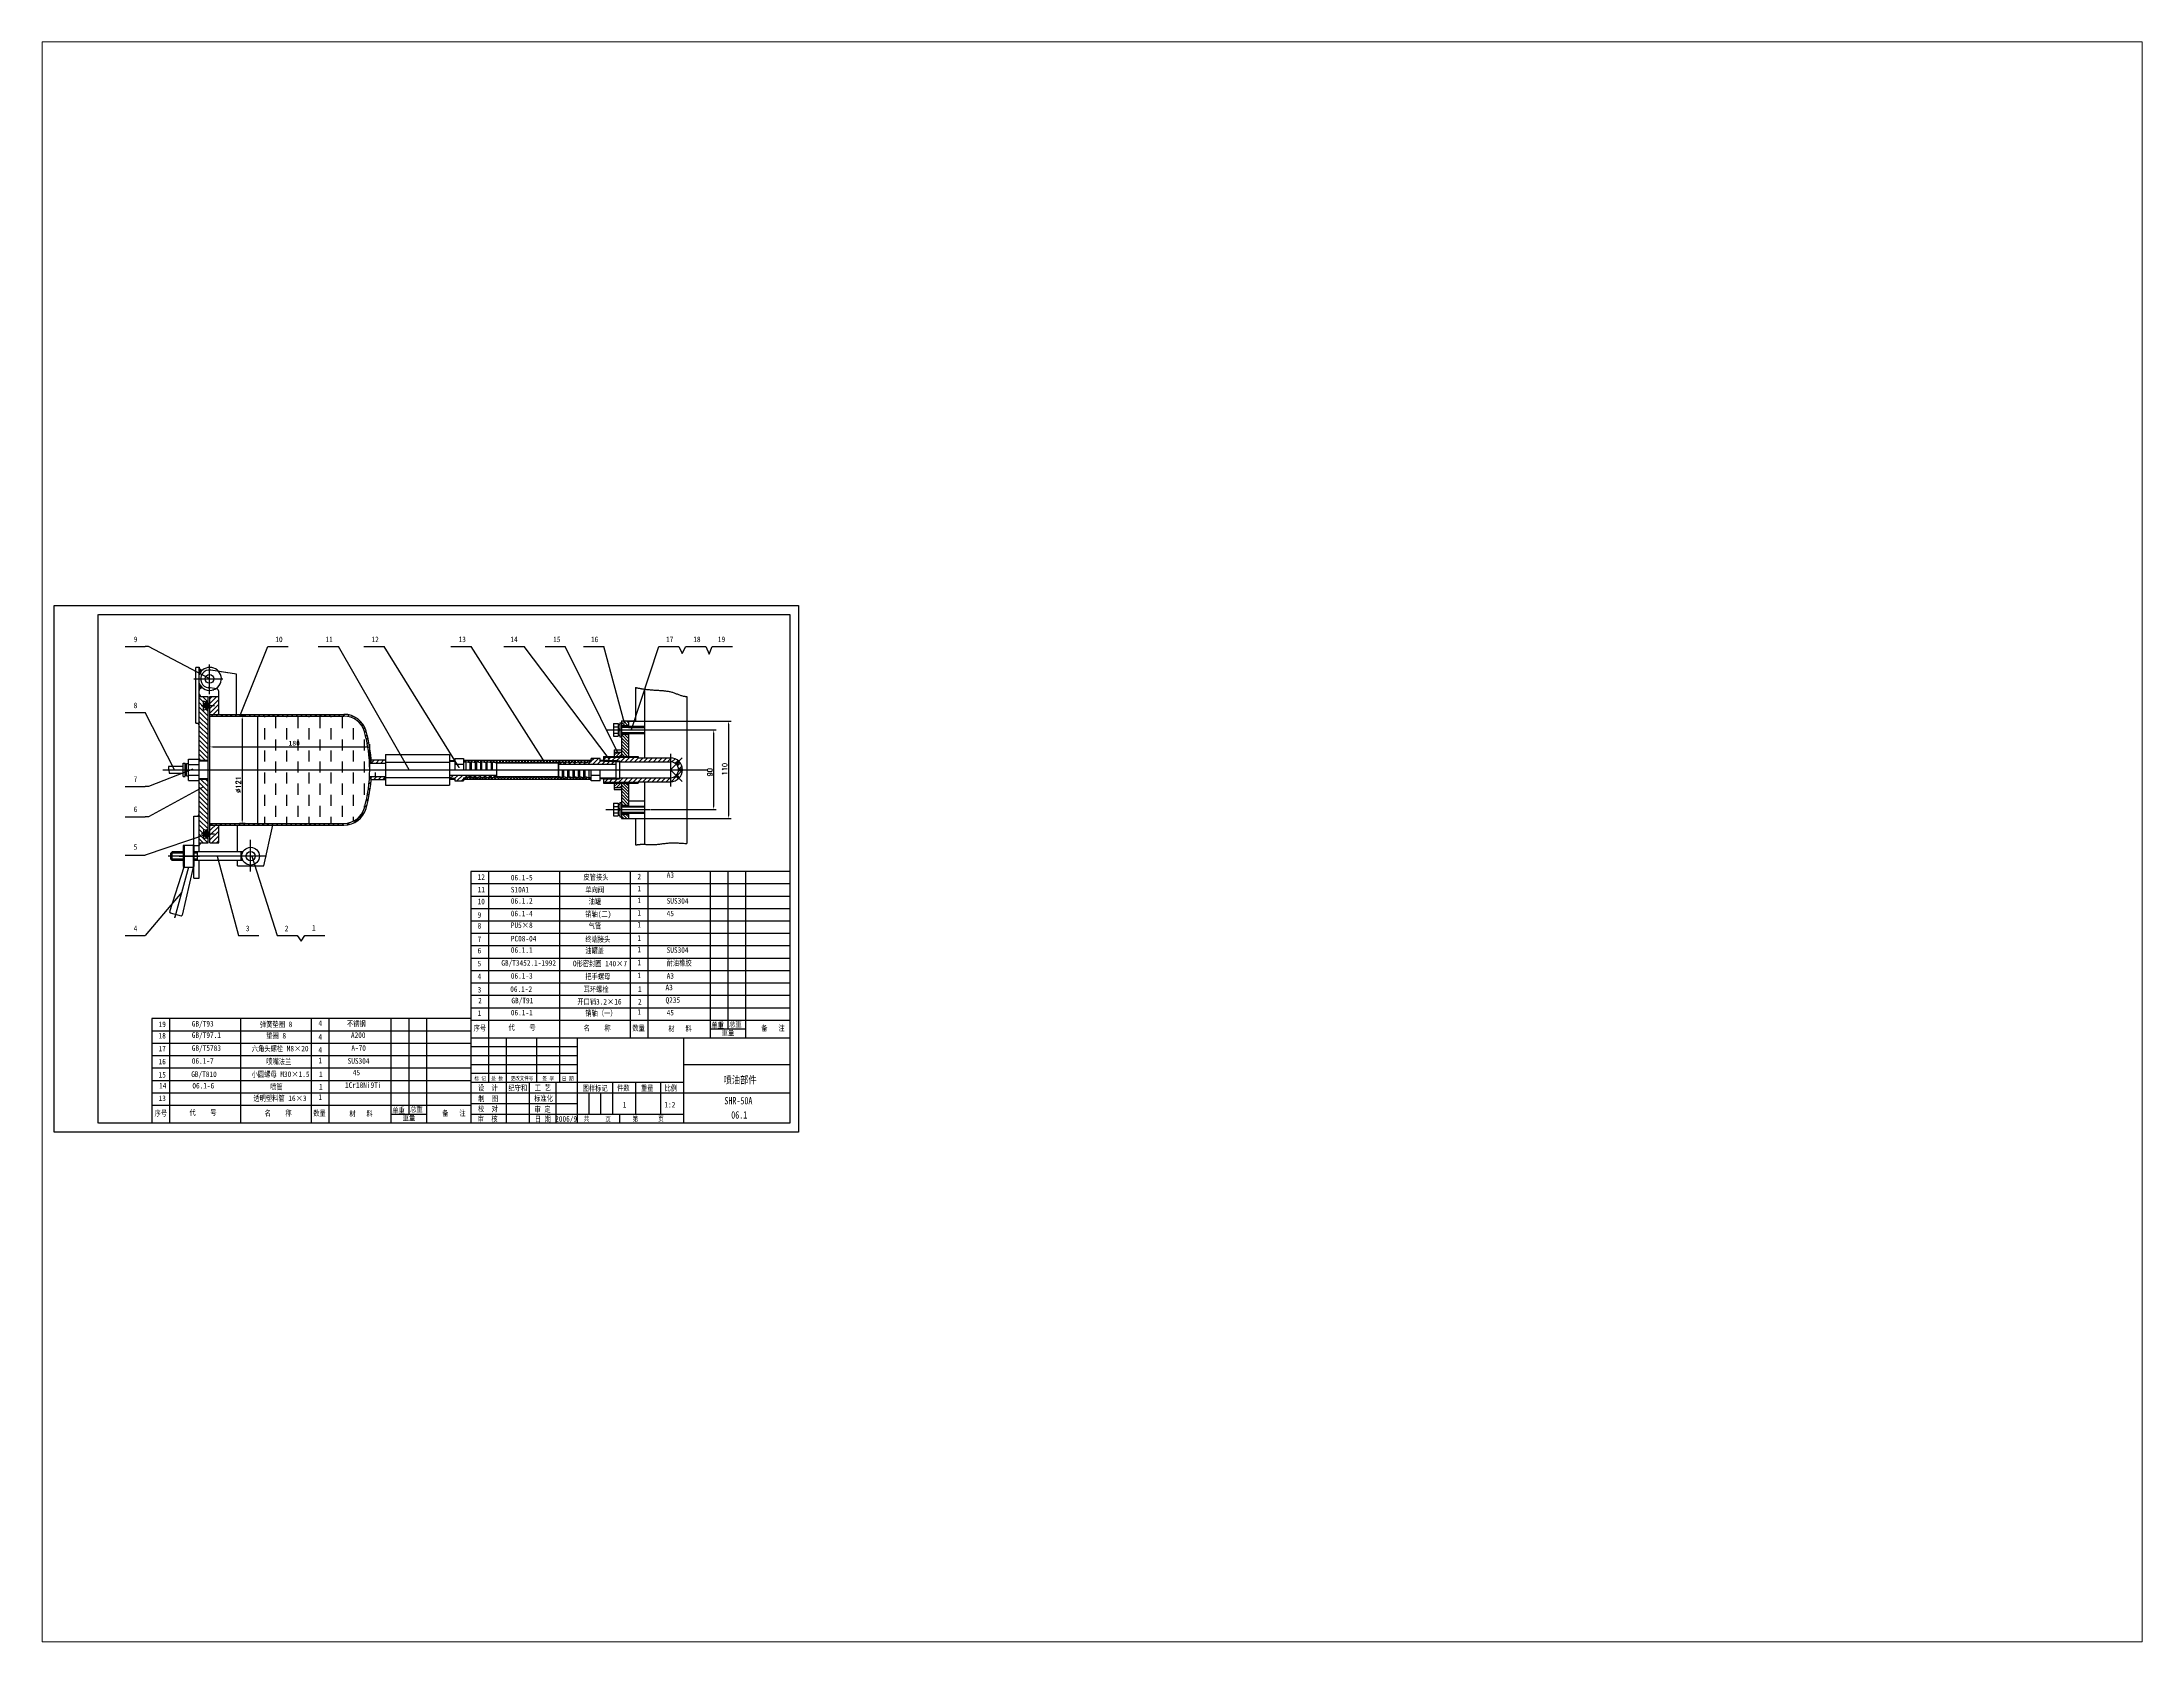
# Paper-space layout 'Layout1' of a CAD drawing. Extents: x 1.05 to 9.45, y 0.8 to 7.2.
# The model-space entities are those that its viewports show. They can reach past a viewport. Long polylines and large blocks are cut down to what shows.
import ezdxf

# ---------------------------------------------------------------- set-up
doc = ezdxf.new("R2010")
doc.units = 0
doc.header["$LTSCALE"] = 10.5
doc.header["$MEASUREMENT"] = 0
doc.linetypes.add('CENTER', pattern=[2, 1.25, -0.25, 0.25, -0.25])
doc.linetypes.add('DIVIDE', pattern=[1.25, 0.5, -0.25, 0, -0.25, 0, -0.25])
doc.layers.get('0').update_dxf_attribs({"color": 2, "linetype": 'CONTINUOUS'})
doc.layers.get('DEFPOINTS').update_dxf_attribs({"linetype": 'CONTINUOUS'})
for name, color, linetype in [('LINE_THIN', 2, 'CONTINUOUS'), ('PART', 3, 'CONTINUOUS'), ('SMPEN_THICK', 7, 'CONTINUOUS')]:
    doc.layers.add(name, color=color, linetype=linetype)
doc.styles.add('HZDX', font='', dxfattribs={"width": 0.8, "height": 0.5})
doc.styles.get("Standard").update_dxf_attribs({"font": 'txt.shx', "height": 5.5})
doc.styles.get('HZDX').set_extended_font_data('SimSun')
doc.dimstyles.new('HZDX', dxfattribs={"dimscale": 0, "dimtxt": 5, "dimasz": 3.5, "dimexe": 5.25, "dimexo": 0, "dimgap": 1.5, "dimtad": 1, "dimdec": 4, "dimdsep": 46, "dimtxsty": 'HZDX', "dimcen": 0.09, "dimclrd": 2, "dimclre": 2, "dimclrt": 2, "dimadec": 0, "dimazin": 0, "dimtol": 1, "dimtp": 0.2, "dimtfac": 0.66667, "dimtdec": 4, "dimtmove": 0, "dimatfit": 1, "dimfxl": 1, "dimtvp": 5, "dimtolj": 1, "dimarcsym": 0})
pattern_1 = [(45, (23.447, 14.4206), (-2.65165, 2.65165), [])]

# ---------------------------------------------------------------- blocks, each defined once
blk = doc.blocks.new('*D2')
at = {"layer": 'DEFPOINTS', "color": 0, "transparency": 16777216}
for p in [(163.9, 578.1), (160.4, 457.1), (163.9, 457.1)]:
    blk.add_point(p, dxfattribs=at)
at = {"layer": 'SMPEN_THICK', "color": 2, "lineweight": -2, "transparency": 16777216}
for p, q in [((163.9, 578.1), (157.4, 578.1)), ((160.4, 574.6), (160.4, 460.6)), ((163.9, 457.1), (157.4, 457.1))]:
    blk.add_line(p, q, dxfattribs=at)
at = {"layer": 'SMPEN_THICK', "color": 2, "transparency": 16777216}
for points in [[(159.8, 574.6), (161, 574.6), (160.4, 578.1)], [(159.8, 460.6), (161, 460.6), (160.4, 457.1)]]:
    blk.add_solid(points, dxfattribs=at)
at = {"layer": 'SMPEN_THICK', "color": 2, "transparency": 16777216, "insert": (156.1, 501), "char_height": 5.5, "attachment_point": 5, "rotation": 90}
blk.add_mtext('\\A1;%%c121', dxfattribs=at)
blk = doc.blocks.new('_DotSmall')
at = {"color": 0, "linetype": 'ByBlock', "const_width": 0.5}
blk.add_lwpolyline([(-0.0625, 0, 1), (0.0625, 0, 1)], format="xyb", close=True, dxfattribs=at)
blk = doc.blocks.new('*D3')
at = {"layer": 'DEFPOINTS', "color": 0, "transparency": 16777216}
for p in [(304.3, 543.4), (123.9, 517.6), (304.3, 517.6)]:
    blk.add_point(p, dxfattribs=at)
at = {"layer": 'SMPEN_THICK', "color": 2, "lineweight": -2, "transparency": 16777216}
for p, q in [((123.9, 517.6), (123.9, 546.4)), ((304.3, 517.6), (304.3, 546.4)), ((127.4, 543.4), (300.8, 543.4))]:
    blk.add_line(p, q, dxfattribs=at)
at = {"layer": 'SMPEN_THICK', "color": 2, "transparency": 16777216}
for points in [[(127.4, 544), (127.4, 542.8), (123.9, 543.4)], [(300.8, 544), (300.8, 542.8), (304.3, 543.4)]]:
    blk.add_solid(points, dxfattribs=at)
at = {"layer": 'SMPEN_THICK', "color": 2, "transparency": 16777216, "insert": (219.1, 547.6), "char_height": 5.5, "attachment_point": 5}
blk.add_mtext('\\A1;{\\f宋体|b0|i0|c134|p54;180}', dxfattribs=at)
blk = doc.blocks.new('*D4')
at = {"layer": 'DEFPOINTS', "color": 0, "transparency": 16777216}
for p in [(596.2, 572.6), (596.2, 462.6), (709.2, 462.6)]:
    blk.add_point(p, dxfattribs=at)
at = {"layer": 'SMPEN_THICK', "color": 2, "lineweight": -2, "transparency": 16777216}
for p, q in [((596.2, 572.6), (712.2, 572.6)), ((709.2, 569.1), (709.2, 466.1)), ((596.2, 462.6), (712.2, 462.6))]:
    blk.add_line(p, q, dxfattribs=at)
at = {"layer": 'SMPEN_THICK', "color": 2, "transparency": 16777216}
for points in [[(708.6, 569.1), (709.8, 569.1), (709.2, 572.6)], [(708.6, 466.1), (709.8, 466.1), (709.2, 462.6)]]:
    blk.add_solid(points, dxfattribs=at)
at = {"layer": 'SMPEN_THICK', "color": 2, "transparency": 16777216, "insert": (704.9, 518.3), "char_height": 5.5, "attachment_point": 5, "rotation": 90}
blk.add_mtext('\\A1;110', dxfattribs=at)
blk = doc.blocks.new('*D5')
at = {"layer": 'DEFPOINTS', "color": 0, "transparency": 16777216}
for p in [(621.1, 562.6), (621.1, 472.6), (692.3, 472.6)]:
    blk.add_point(p, dxfattribs=at)
at = {"layer": 'SMPEN_THICK', "color": 2, "lineweight": -2, "transparency": 16777216}
for p, q in [((621.1, 562.6), (695.3, 562.6)), ((692.3, 559.1), (692.3, 476.1)), ((621.1, 472.6), (695.3, 472.6))]:
    blk.add_line(p, q, dxfattribs=at)
at = {"layer": 'SMPEN_THICK', "color": 2, "transparency": 16777216}
for points in [[(691.8, 559.1), (692.9, 559.1), (692.3, 562.6)], [(691.8, 476.1), (692.9, 476.1), (692.3, 472.6)]]:
    blk.add_solid(points, dxfattribs=at)
at = {"layer": 'SMPEN_THICK', "color": 2, "transparency": 16777216, "insert": (688.1, 514.8), "char_height": 5.5, "attachment_point": 5, "rotation": 90}
blk.add_mtext('\\A1;90', dxfattribs=at)

msp = doc.modelspace()

# ---------------------------------------------------------------- hatches: boundary and pattern name
at = {"layer": 'SMPEN_THICK'}
h = msp.add_hatch(color=256, dxfattribs=at)
h.paths.add_polyline_path([(111.93068, 615.14588), (111.93068, 606.91712, -0.6022205877), (116.61818, 609.39752, -0.1456670743)])
h.paths.add_polyline_path([(116.61818, 630.89425, -0.5757287887), (111.93996, 633.13885), (111.93068, 633.13885), (111.93068, 625.14588, -0.1456670743)])
h = msp.add_hatch(color=256, dxfattribs=at)
h.paths.add_polyline_path([(111.93068, 570.14588), (108.93068, 570.14588, -0.4142135624), (111.93068, 567.14588)])
h.paths.add_polyline_path([(114.93068, 600.14588, -0.4142135624), (111.93068, 603.14588), (111.93068, 600.14588)])
h = msp.add_hatch(dxfattribs=at)
h.set_pattern_fill('ANSI31', color=256, scale=30, angle=90, style=0)
h.paths.add_polyline_path([(116.93068, 450.53538), (121.59177, 448.44768, -0.0261970579), (121.93068, 448.30816), (121.93068, 506.89588), (111.93068, 506.69588), (111.93068, 435.14588), (121.93068, 435.14588), (121.93068, 441.9836, -0.0261970579), (121.59177, 441.84408), (116.93068, 439.75638)])
h.paths.add_polyline_path([(121.93068, 586.9836, -0.0261970579), (121.59177, 586.84408), (116.93068, 584.75638), (116.93068, 595.53538), (121.59177, 593.44768, -0.0261970579), (121.93068, 593.30816), (121.93068, 600.14588), (111.93068, 600.14588), (111.93068, 528.59588), (121.93068, 528.39588)])
h = msp.add_hatch(dxfattribs=at)
h.set_pattern_fill('ANSI37', color=256, scale=10, angle=90, style=0)
h.paths.add_polyline_path([(120.43068, 593.64588, 0.4142135624), (116.93068, 590.14588), (120.43068, 590.14588)])
h.paths.add_polyline_path([(121.93068, 593.30816), (121.93068, 593.29588), (121.59177, 593.44768, 0.08473865), (120.43068, 593.64588), (120.43068, 590.14588), (123.93068, 590.14588, 0.2896898633)])
h.paths.add_polyline_path([(123.93068, 590.14588), (120.43068, 590.14588), (120.43068, 586.64588, 0.08473865), (121.59177, 586.84408), (121.93068, 586.99588), (121.93068, 586.9836, 0.2896898633)])
h.paths.add_polyline_path([(120.43068, 590.14588), (116.93068, 590.14588, 0.4142135624), (120.43068, 586.64588)])
h = msp.add_hatch(dxfattribs=at)
h.set_pattern_fill('ANSI31', color=256, scale=30, style=0)
h.set_pattern_definition(pattern_1)
h.paths.add_polyline_path([(133.93068, 600.14588), (123.93068, 600.14588), (123.93068, 580.14588), (133.93068, 580.14588)])
h.paths.add_polyline_path([(275.22411, 580.14588), (123.93068, 580.14588), (123.93068, 578.14588), (275.22411, 578.14588, -0.3355348002), (298.31661, 560.68319, -0.0571590953), (304.11288, 525.14588), (306.11511, 525.14588, 0.0573080857), (300.24098, 561.22797, 0.3355348002)])
h.paths.add_polyline_path([(300.24098, 474.06379, 0.0573080857), (306.11511, 510.14588), (304.11288, 510.14588, -0.0571590953), (298.31661, 474.60857, -0.3355348002), (275.22411, 457.14588), (123.93068, 457.14588), (123.93068, 455.14588), (275.22411, 455.14588, 0.3355348002)])
h.paths.add_polyline_path([(133.93068, 455.14588), (123.93068, 455.14588), (123.93068, 435.14588), (133.93068, 435.14588)])
h.paths.add_polyline_path([(322.29099, 510.14588), (306.11511, 510.14588, -0.0054780775), (305.91241, 506.64588), (322.29099, 506.64588)])
h.paths.add_polyline_path([(322.29099, 528.64588), (305.91241, 528.64588, -0.0054780775), (306.11511, 525.14588), (322.29099, 525.14588)])
h = msp.add_hatch(dxfattribs=at)
h.set_pattern_fill('DASH', color=256, scale=100, angle=90, style=0)
h.set_pattern_definition([(90, (23.447, 14.42), (-12.5, 12.5), [12.5, -12.5])])
h.paths.add_polyline_path([(304.29099, 517.64588, 0.069078079), (298.31661, 560.68319, 0.3355348002), (275.22411, 578.14588), (177.81049, 578.14588), (177.81049, 517.64588)])
h.paths.add_polyline_path([(177.81049, 517.64588), (177.81049, 457.14588), (275.22411, 457.14588, 0.3355348002), (298.31661, 474.60857, 0.069078079), (304.29099, 517.64588)])
h.paths.add_polyline_path([(322.29099, 517.64588), (322.29099, 525.14588), (304.11288, 525.14588, -0.0118721074), (304.29099, 517.64588)])
h.paths.add_polyline_path([(304.29099, 517.64588, -0.0118721074), (304.11288, 510.14588), (322.29099, 510.14588), (322.29099, 517.64588)])
h = msp.add_hatch(dxfattribs=at)
h.set_pattern_fill('ANSI31', color=256, scale=20, angle=90, style=0)
h.paths.add_polyline_path([(596.23641, 572.64588), (588.23641, 572.64588), (588.23641, 567.64588), (596.23641, 567.64588)])
h.paths.add_polyline_path([(596.23641, 557.64588), (588.23641, 557.64588), (588.23641, 532.64588), (596.23641, 532.64588)])
h.paths.add_polyline_path([(596.23641, 502.64588), (588.23641, 502.64588), (588.23641, 477.64588), (596.23641, 477.64588)])
h.paths.add_polyline_path([(596.23641, 467.64588), (588.23641, 467.64588), (588.23641, 462.64588), (596.23641, 462.64588)])
h = msp.add_hatch(dxfattribs=at)
h.set_pattern_fill('ANSI37', color=256, scale=20, angle=90, style=0)
h.set_pattern_definition([(135, (23.447, 14.4206), (-1.767767, -1.767767), []), (225, (23.447, 14.4206), (1.767767, -1.767767), [])])
h.paths.add_polyline_path([(410.29099, 528.39588), (410.29099, 526.64588), (412.62589, 526.64588), (417.29099, 525.39588), (418.62589, 526.64588), (423.29099, 525.39588), (424.62589, 526.64588), (429.29099, 525.39588), (430.62589, 526.64588), (435.29099, 525.39588), (436.62589, 526.64588), (441.29099, 525.39588), (442.62592, 526.64588), (447.29099, 525.39588), (517.29099, 525.39588), (521.95609, 526.64588), (523.29099, 525.39588), (527.95609, 526.64588), (529.29099, 525.39588), (533.95609, 526.64588), (535.29099, 525.39588), (539.95609, 526.64588), (541.29099, 525.39588), (545.95609, 526.64588), (547.29099, 525.39588), (551.95609, 526.64588), (554.29099, 526.64588), (554.29099, 528.39588)])
h.paths.add_polyline_path([(447.29099, 509.89588), (442.62589, 508.64588), (441.29099, 509.89588), (436.62589, 508.64588), (435.29099, 509.89588), (430.62589, 508.64588), (429.29099, 509.89588), (424.62589, 508.64588), (423.29099, 509.89588), (418.62589, 508.64588), (417.29099, 509.89588), (412.62589, 508.64588), (410.29099, 508.64588), (410.29099, 506.89588), (554.29099, 506.89588), (554.29099, 508.64588), (551.95609, 508.64588), (547.29099, 509.89588), (545.95609, 508.64588), (541.29099, 509.89588), (539.95609, 508.64588), (535.29099, 509.89588), (533.95609, 508.64588), (529.29099, 509.89588), (527.95609, 508.64588), (523.29099, 509.89588), (521.95605, 508.64588), (517.29099, 509.89588)])
h = msp.add_hatch(dxfattribs=at)
h.set_pattern_fill('ANSI31', color=256, scale=30, style=0)
h.set_pattern_definition([(45, (-6.553, 14.4206), (-2.65165, 2.65165), [])])
h.paths.add_polyline_path([(582.29099, 526.7666), (564.29099, 527.32909), (564.29099, 530.34588), (554.29099, 530.34588), (554.29099, 526.64588), (551.95609, 526.64588), (547.29099, 525.39588), (545.95609, 526.64588), (541.29099, 525.39588), (539.95609, 526.64588), (535.29099, 525.39588), (533.95609, 526.64588), (529.29099, 525.39588), (527.95609, 526.64588), (523.29099, 525.39588), (521.95609, 526.64588), (517.29099, 525.39588), (517.29099, 523.64588), (582.29099, 523.64588)])
h.paths.add_polyline_path([(582.29099, 527.86713), (564.29099, 528.42963), (564.29099, 527.32909), (568.19974, 527.20694), (568.19996, 527.21371), (582.29099, 526.77335)], flags=17)
h = msp.add_hatch(dxfattribs=at)
h.set_pattern_fill('ANSI31', color=256, scale=30, style=0)
h.set_pattern_definition([(45, (-76.428, -36.2423), (-2.65165, 2.65165), [])])
h.paths.add_polyline_path([(568.23641, 531.64588), (568.23641, 528.38014), (586.23641, 527.81762), (586.23641, 526.64588), (643.73641, 526.64588), (643.73641, 531.14588), (607.23641, 531.14588), (607.23641, 531.64588)])
h.paths.add_polyline_path([(568.23641, 532.64588), (568.23641, 531.64588), (607.23641, 531.64588), (607.23641, 532.64588)])
h.paths.add_polyline_path([(649.37939, 524.65707), (652.57371, 527.85138, 0.1803358315), (643.73641, 531.14588), (643.73641, 526.64588, -0.1710634711)])
h.paths.add_polyline_path([(657.19932, 518.64588, 0.1600195), (653.9845, 526.43375), (650.78846, 523.23771, -0.1406866985), (652.68068, 518.64588)])
h.paths.add_polyline_path([(657.19932, 516.64588), (652.68068, 516.64588, -0.1406866985), (650.78846, 512.05406), (653.9845, 508.85802, 0.1600195)])
h.paths.add_polyline_path([(652.57371, 507.44039), (649.37939, 510.6347, -0.1710634711), (643.73641, 508.64588), (643.73641, 504.14588, 0.1803358315)])
h.paths.add_polyline_path([(643.73641, 504.14588), (643.73641, 508.64588), (586.23641, 508.64588), (586.23641, 507.47415), (568.23641, 506.91162), (568.23641, 503.64588), (607.23641, 503.64588), (607.23641, 504.14588)])
h.paths.add_polyline_path([(568.23641, 503.64588), (568.23641, 502.64588), (607.23641, 502.64588), (607.23641, 503.64588)])
h = msp.add_hatch(dxfattribs=at)
h.set_pattern_fill('ANSI31', color=256, scale=20, style=0)
h.set_pattern_definition([(45, (-6.553, 14.4206), (-1.767767, 1.767767), [])])
h.paths.add_polyline_path([(580.23641, 537.64588), (580.23641, 532.64588), (588.23641, 532.64588), (588.23641, 537.64588)])
h.paths.add_polyline_path([(580.23641, 502.64588), (580.23641, 497.64588), (588.23641, 497.64588), (588.23641, 502.64588)])
h = msp.add_hatch(dxfattribs=at)
h.set_pattern_fill('ANSI31', color=256, scale=30, style=0)
h.set_pattern_definition(pattern_1)
h.paths.add_polyline_path([(400.29099, 507.96267), (400.29099, 504.94588), (410.29099, 504.94588), (410.29099, 508.64588), (412.62589, 508.64588), (417.29099, 509.89588), (418.62589, 508.64588), (423.29099, 509.89588), (424.62589, 508.64588), (429.29099, 509.89588), (430.62589, 508.64588), (435.29099, 509.89588), (436.62589, 508.64588), (441.29099, 509.89588), (442.62589, 508.64588), (447.29099, 509.89588), (447.29099, 511.64588), (394.29099, 511.64588), (394.29099, 508.15017)])
h.paths.add_polyline_path([(400.29099, 506.86213), (400.29099, 507.96267), (394.29099, 508.15017), (394.29099, 507.42463), (394.29099, 507.04963)])
h = msp.add_hatch(color=256, dxfattribs=at)
h.paths.add_polyline_path([(114.93068, 435.14588), (111.93068, 435.14588), (111.93068, 432.14588, -0.4142135624)])
h.paths.add_polyline_path([(111.93068, 465.14588), (111.93068, 468.14588, -0.4142135624), (108.93068, 465.14588)])
h = msp.add_hatch(dxfattribs=at)
h.set_pattern_fill('ANSI37', color=256, scale=10, angle=90, style=0)
h.paths.add_polyline_path([(120.43068, 448.64588, 0.4142135624), (116.93068, 445.14588), (120.43068, 445.14588)])
h.paths.add_polyline_path([(121.93068, 448.30816), (121.93068, 448.29588), (121.59177, 448.44768, 0.08473865), (120.43068, 448.64588), (120.43068, 445.14588), (123.93068, 445.14588, 0.2896898633)])
h.paths.add_polyline_path([(123.93068, 445.14588), (120.43068, 445.14588), (120.43068, 441.64588, 0.08473865), (121.59177, 441.84408), (121.93068, 441.99588), (121.93068, 441.9836, 0.2896898633)])
h.paths.add_polyline_path([(120.43068, 445.14588), (116.93068, 445.14588, 0.4142135624), (120.43068, 441.64588)])

# ---------------------------------------------------------------- linework, layer by layer
at = {"layer": 'DEFPOINTS', "color": 0, "linetype": 'ByBlock'}
for p in [(99.93068, 407.58316), (99.93068, 407.58316), (99.93068, 407.58316), (99.93068, 407.58316), (99.93068, 407.58316), (105.93068, 425.08316), (105.93068, 425.08316)]:
    msp.add_point(p, dxfattribs=at)
at = {"layer": 'LINE_THIN', "linetype": 'Continuous'}
for p, q in [((-51.6802, 108.77092), (-51.6802, 702.77092)), ((-51.6802, 702.77092), (788.31979, 702.77092)), ((788.31979, 702.77092), (788.31979, 108.77092)), ((788.31979, 108.77092), (-51.6802, 108.77092))]:
    msp.add_line(p, q, dxfattribs=at)
at = {"layer": 'PART', "linetype": 'Continuous'}
for p, q in [((778.31979, 402.77092), (418.31979, 402.77092)), ((778.31979, 388.77092), (418.31979, 388.77092)), ((438.31979, 402.77092), (438.31979, 214.77092)), ((518.31979, 402.77092), (518.31979, 214.77092)), ((598.31979, 402.77092), (598.31979, 214.77092)), ((618.31979, 402.77092), (618.31979, 214.77092)), ((688.31979, 402.77092), (688.31979, 214.77092)), ((708.31979, 402.77092), (708.31979, 224.77092)), ((728.31979, 402.77092), (728.31979, 214.77092)), ((778.31979, 374.77092), (418.31979, 374.77092)), ((778.31979, 360.77092), (418.31979, 360.77092)), ((778.31979, 346.77092), (418.31979, 346.77092)), ((778.31979, 332.77092), (418.31979, 332.77092)), ((778.31979, 318.77092), (418.31979, 318.77092)), ((778.31979, 304.77092), (418.31979, 304.77092)), ((778.31979, 290.77092), (418.31979, 290.77092)), ((778.31979, 276.77092), (418.31979, 276.77092)), ((778.31979, 262.77092), (418.31979, 262.77092)), ((778.31979, 248.77092), (418.31979, 248.77092)), ((418.31979, 236.77092), (58.31979, 236.77092)), ((418.31979, 222.77092), (58.31979, 222.77092)), ((78.31979, 236.77092), (78.31979, 118.77092)), ((158.31979, 236.77092), (158.31979, 118.77092)), ((238.31979, 236.77092), (238.31979, 118.77092)), ((258.31979, 236.77092), (258.31979, 118.77092)), ((328.31979, 236.77092), (328.31979, 118.77092)), ((348.31979, 236.77092), (348.31979, 128.77092)), ((368.31979, 236.77092), (368.31979, 118.77092)), ((438.31979, 214.77092), (438.31979, 164.77092)), ((458.31979, 214.77092), (458.31979, 118.77092)), ((492.31979, 214.77092), (492.31979, 164.77092)), ((518.31979, 214.77092), (518.31979, 164.77092)), ((538.31979, 214.77092), (538.31979, 118.77092)), ((658.31979, 214.77092), (658.31979, 118.77092)), ((728.31979, 224.77092), (688.31979, 224.77092)), ((418.31979, 208.77092), (58.31979, 208.77092)), ((418.31979, 194.77092), (58.31979, 194.77092)), ((418.31979, 180.77092), (58.31979, 180.77092)), ((418.31979, 166.77092), (58.31979, 166.77092)), ((778.31979, 184.77092), (658.31979, 184.77092)), ((418.31979, 152.77092), (58.31979, 152.77092)), ((484.31979, 164.77092), (484.31979, 118.77092)), ((514.31979, 164.77092), (514.31979, 118.77092)), ((551.51979, 152.77092), (551.51979, 128.77092)), ((564.71979, 152.77092), (564.71979, 128.77092)), ((578.31979, 164.77092), (578.31979, 128.77092)), ((604.31979, 164.77092), (604.31979, 128.77092)), ((632.31979, 164.77092), (632.31979, 128.77092)), ((778.31979, 152.77092), (658.31979, 152.77092)), ((368.31979, 128.77092), (328.31979, 128.77092)), ((586.31979, 128.77092), (586.31979, 118.77092))]:
    msp.add_line(p, q, dxfattribs=at)
at = {"layer": 'SMPEN_THICK', "color": 4}
for p, q in [((-2.04708, 118.77092), (-2.04708, 692.77092)), ((-1.6802, 692.77092), (778.31979, 692.77092)), ((778.31979, 692.77092), (778.31979, 118.77092)), ((107.93068, 570.14588), (107.93068, 633.13885)), ((111.93068, 633.13885), (107.93068, 633.13885)), ((111.93068, 425.08316), (111.93068, 633.13885)), ((143.78313, 627.14588), (125.02269, 630.02978)), ((153.93068, 625.58598), (125.02269, 630.02978)), ((153.93068, 580.14588), (153.93068, 625.58598)), ((111.93068, 600.14588), (121.93068, 600.14588)), ((116.93068, 584.75638), (116.93068, 595.53538)), ((116.93068, 595.53538), (121.93068, 593.29588)), ((121.93068, 593.29588), (121.93068, 600.14588)), ((131.38649, 608.8166), (121.98394, 610.26198)), ((123.93068, 435.14588), (123.93068, 600.14588)), ((123.93068, 600.14588), (133.93068, 600.14588)), ((133.93068, 580.14588), (133.93068, 605.85143)), ((107.93068, 570.14588), (111.93068, 570.14588)), ((116.93068, 584.75638), (121.93068, 586.99588)), ((121.93068, 448.29588), (121.93068, 586.99588)), ((123.93068, 580.14588), (275.22411, 580.14588)), ((123.93068, 578.14588), (275.22411, 578.14588)), ((177.81049, 578.14588), (177.81049, 457.14588)), ((579.23641, 569.81588), (579.23641, 555.47588)), ((579.23641, 569.81588), (584.53641, 569.81588)), ((584.53641, 569.81588), (584.53641, 555.47588)), ((584.53641, 568.79588), (586.63641, 568.79588)), ((586.63641, 570.64588), (586.63641, 554.64588)), ((586.63641, 570.64588), (588.23641, 570.64588)), ((588.23641, 572.64588), (588.23641, 532.64588)), ((588.23641, 572.64588), (596.23641, 572.64588)), ((596.23641, 572.64588), (596.23641, 566.64588)), ((579.23641, 566.22088), (584.53641, 566.22088)), ((579.23641, 559.07088), (584.53641, 559.07088)), ((579.23641, 555.47588), (584.53641, 555.47588)), ((584.53641, 562.64588), (586.63641, 564.28182)), ((584.53641, 561.00994), (586.63641, 562.64588)), ((584.53641, 556.49588), (586.63641, 556.49588)), ((586.63641, 554.64588), (588.23641, 554.64588)), ((588.23641, 567.64588), (596.23641, 567.64588)), ((588.23641, 567.64588), (596.23641, 567.64588)), ((588.23641, 566.64588), (614.23641, 566.64588)), ((588.23641, 558.64588), (614.23641, 558.64588)), ((588.23641, 557.64588), (596.23641, 557.64588)), ((588.23641, 557.64588), (596.23641, 557.64588)), ((596.23641, 558.64588), (596.23641, 532.64588)), ((614.23641, 566.64588), (614.23641, 558.64588)), ((77.54805, 521.64588), (93.93068, 521.64588)), ((93.93068, 510.14588), (93.93068, 525.14588)), ((93.93068, 525.14588), (95.93068, 525.14588)), ((95.93068, 510.14588), (95.93068, 525.14588)), ((95.93068, 523.64588), (97.43068, 523.64588)), ((97.43068, 524.64588), (99.93068, 524.64588)), ((97.43068, 510.64588), (97.43068, 524.64588)), ((99.93068, 529.64588), (111.93068, 529.64588)), ((99.93068, 505.64588), (99.93068, 529.64588)), ((99.93068, 523.64588), (111.93068, 523.64588)), ((111.93068, 528.59588), (121.93068, 528.39588)), ((304.11288, 525.14588), (322.29099, 525.14588)), ((305.91241, 528.64588), (322.29099, 528.64588)), ((322.29099, 534.89588), (322.29099, 500.39588)), ((322.29099, 534.89588), (394.29099, 534.89588)), ((322.29099, 526.27088), (394.29099, 526.27088)), ((394.29099, 534.89588), (394.29099, 500.39588)), ((394.29099, 528.24213), (400.29099, 528.42963)), ((394.29099, 527.86713), (394.29099, 507.42463)), ((400.29099, 530.34588), (410.29099, 530.34588)), ((400.29099, 530.34588), (400.29099, 517.64588)), ((400.29099, 523.99588), (410.29099, 523.99588)), ((410.29099, 530.34588), (410.29099, 517.64588)), ((410.29099, 528.39588), (554.29099, 528.39588)), ((410.29099, 526.64588), (412.62589, 526.64588)), ((412.62589, 526.64588), (412.62589, 517.64588)), ((417.29099, 525.39588), (412.62589, 526.64588)), ((418.62589, 526.64588), (417.29099, 525.39588)), ((417.29099, 525.39588), (417.29099, 517.64588)), ((423.29099, 525.39588), (418.62589, 526.64588)), ((418.62589, 526.64588), (418.62589, 517.64588)), ((424.62589, 526.64588), (423.29099, 525.39588)), ((423.29099, 525.39588), (423.29099, 517.64588)), ((429.29099, 525.39588), (424.62589, 526.64588)), ((424.62589, 526.64588), (424.62589, 517.64588)), ((430.62589, 526.64588), (429.29099, 525.39588)), ((429.29099, 525.39588), (429.29099, 517.64588)), ((429.29099, 525.39588), (429.29099, 517.64588)), ((435.29099, 525.39588), (430.62589, 526.64588)), ((430.62589, 526.64588), (430.62589, 517.64588)), ((436.62589, 526.64588), (435.29099, 525.39588)), ((435.29099, 525.39588), (435.29099, 517.64588)), ((441.29099, 525.39588), (436.62589, 526.64588)), ((436.62589, 526.64588), (436.62589, 517.64588)), ((442.62592, 526.64588), (441.29099, 525.39588)), ((441.29099, 525.39588), (441.29099, 517.64588)), ((442.62589, 526.64585), (442.62589, 517.64588)), ((442.62592, 526.64588), (447.29099, 525.39588)), ((447.29099, 525.39588), (447.29099, 509.89588)), ((447.29099, 525.39588), (517.29099, 525.39588)), ((517.29099, 525.39588), (521.95609, 526.64588)), ((517.29099, 509.89588), (517.29099, 525.39588)), ((517.29099, 525.39588), (517.29099, 509.89588)), ((582.29099, 523.64588), (517.29099, 523.64588)), ((521.95609, 526.64588), (523.29099, 525.39588)), ((523.29099, 525.39588), (527.95609, 526.64588)), ((527.95609, 526.64588), (529.29099, 525.39588)), ((529.29099, 525.39588), (533.95609, 526.64588)), ((533.95609, 526.64588), (535.29099, 525.39588)), ((535.29099, 525.39588), (539.95609, 526.64588)), ((539.95609, 526.64588), (541.29099, 525.39588)), ((541.29099, 525.39588), (545.95609, 526.64588)), ((545.95609, 526.64588), (547.29099, 525.39588)), ((547.29099, 525.39588), (551.95609, 526.64588)), ((554.29099, 526.64588), (551.95609, 526.64588)), ((554.29099, 526.64588), (554.29099, 530.34588)), ((564.29099, 530.34588), (554.29099, 530.34588)), ((564.29099, 527.32909), (564.29099, 530.34588)), ((582.29099, 527.86713), (564.29099, 528.42963)), ((568.19996, 527.21371), (586.19996, 526.65119)), ((568.23641, 532.64588), (568.23641, 528.30634)), ((568.23641, 532.64588), (607.23641, 532.64588)), ((580.23641, 540.14588), (580.23641, 532.64588)), ((580.23641, 540.14588), (588.23641, 540.14588)), ((580.23641, 537.64588), (588.23641, 537.64588)), ((582.29099, 507.42463), (582.29099, 527.86713)), ((586.23641, 527.81762), (586.23641, 507.47415)), ((586.23641, 526.64588), (643.73641, 526.64588)), ((607.23641, 532.64588), (607.23641, 531.14588)), ((607.23641, 531.14588), (643.73641, 531.14588)), ((649.37939, 524.65707), (652.57371, 527.85138)), ((650.78846, 523.23771), (653.9845, 526.43375)), ((78.04043, 513.64588), (93.93068, 513.64588)), ((93.93068, 510.14588), (95.93068, 510.14588)), ((95.93068, 511.64588), (97.43068, 511.64588)), ((97.43068, 510.64588), (99.93068, 510.64588)), ((99.93068, 511.64588), (111.93068, 511.64588)), ((99.93068, 505.64588), (111.93068, 505.64588)), ((111.93068, 506.69588), (121.93068, 506.89588)), ((304.11288, 510.14588), (322.29099, 510.14588)), ((305.91241, 506.64588), (322.29099, 506.64588)), ((322.29099, 509.02088), (394.29099, 509.02088)), ((322.29099, 500.39588), (394.29099, 500.39588)), ((394.29099, 511.64588), (447.29099, 511.64588)), ((394.29099, 507.04963), (400.29099, 506.86213)), ((400.29099, 507.96267), (400.29099, 504.94588)), ((400.29099, 504.94588), (410.29099, 504.94588)), ((410.29099, 508.64588), (412.62589, 508.64588)), ((410.29099, 508.64588), (410.29099, 504.94588)), ((410.29099, 506.89588), (554.29099, 506.89588)), ((417.29099, 509.89588), (412.62589, 508.64588)), ((418.62589, 508.64588), (417.29099, 509.89588)), ((423.29099, 509.89588), (418.62589, 508.64588)), ((424.62589, 508.64588), (423.29099, 509.89588)), ((429.29099, 509.89588), (424.62589, 508.64588)), ((430.62589, 508.64588), (429.29099, 509.89588)), ((435.29099, 509.89588), (430.62589, 508.64588)), ((436.62589, 508.64588), (435.29099, 509.89588)), ((441.29099, 509.89588), (436.62589, 508.64588)), ((442.62589, 508.64588), (441.29099, 509.89588)), ((447.29099, 509.89588), (442.62589, 508.64588)), ((447.29099, 509.89588), (517.29099, 509.89588)), ((521.95605, 508.64588), (517.29099, 509.89588)), ((521.95605, 508.64588), (523.29099, 509.89588)), ((521.95609, 508.64592), (521.95609, 517.64588)), ((523.29099, 509.89588), (523.29099, 517.64588)), ((523.29099, 509.89588), (527.95609, 508.64588)), ((527.95609, 508.64588), (527.95609, 517.64588)), ((527.95609, 508.64588), (529.29099, 509.89588)), ((529.29099, 509.89588), (529.29099, 517.64588)), ((529.29099, 509.89588), (533.95609, 508.64588)), ((533.95609, 508.64588), (533.95609, 517.64588)), ((533.95609, 508.64588), (535.29099, 509.89588)), ((535.29099, 509.89588), (535.29099, 517.64588)), ((535.29099, 509.89588), (535.29099, 517.64588)), ((535.29099, 509.89588), (539.95609, 508.64588)), ((539.95609, 508.64588), (539.95609, 517.64588)), ((539.95609, 508.64588), (541.29099, 509.89588)), ((541.29099, 509.89588), (541.29099, 517.64588)), ((541.29099, 509.89588), (545.95609, 508.64588)), ((545.95609, 508.64588), (545.95609, 517.64588)), ((545.95609, 508.64588), (547.29099, 509.89588)), ((547.29099, 509.89588), (547.29099, 517.64588)), ((547.29099, 509.89588), (551.95609, 508.64588)), ((551.95609, 508.64588), (551.95609, 517.64588)), ((554.29099, 508.64588), (551.95609, 508.64588)), ((554.29099, 504.94588), (554.29099, 517.64588)), ((564.29099, 511.29588), (554.29099, 511.29588)), ((564.29099, 504.94588), (554.29099, 504.94588)), ((564.29099, 504.94588), (564.29099, 517.64588)), ((582.29099, 507.42463), (564.29099, 506.86213)), ((568.19996, 508.07805), (586.19996, 508.64058)), ((568.23641, 506.98543), (568.23641, 502.64588)), ((568.23641, 502.64588), (607.23641, 502.64588)), ((580.23641, 502.64588), (580.23641, 495.14588)), ((580.23641, 497.64588), (588.23641, 497.64588)), ((586.23641, 508.64588), (643.73641, 508.64588)), ((588.23641, 502.64588), (588.23641, 462.64588)), ((596.23641, 502.64588), (596.23641, 476.64588)), ((607.23641, 504.14588), (643.73641, 504.14588)), ((607.23641, 504.14588), (607.23641, 502.64588)), ((649.37939, 510.6347), (652.57371, 507.44039)), ((650.78846, 512.05406), (653.9845, 508.85802)), ((652.68068, 518.64588), (657.19932, 518.64588)), ((652.68068, 516.64588), (657.19932, 516.64588)), ((579.23641, 479.81588), (579.23641, 465.47588)), ((579.23641, 479.81588), (584.53641, 479.81588)), ((579.23641, 476.22088), (584.53641, 476.22088)), ((580.23641, 495.14588), (588.23641, 495.14588)), ((584.53641, 479.81588), (584.53641, 465.47588)), ((584.53641, 478.79588), (586.63641, 478.79588)), ((584.53641, 472.64588), (586.63641, 474.28182)), ((586.63641, 480.64588), (586.63641, 464.64588)), ((586.63641, 480.64588), (588.23641, 480.64588)), ((588.23641, 477.64588), (596.23641, 477.64588)), ((588.23641, 476.64588), (614.23641, 476.64588)), ((614.23641, 476.64588), (614.23641, 468.64588)), ((105.93068, 395.14588), (105.93068, 465.14588)), ((105.93068, 465.14588), (111.93068, 465.14588)), ((105.93068, 429.14588), (105.93068, 465.14588)), ((111.93068, 432.14588), (111.93068, 465.14588)), ((116.93068, 450.53538), (116.93068, 439.75638)), ((116.93068, 450.53538), (121.93068, 448.29588)), ((123.93068, 457.14588), (275.22411, 457.14588)), ((123.93068, 455.14588), (275.22411, 455.14588)), ((133.93068, 435.14588), (133.93068, 455.14588)), ((154.93068, 425.08316), (154.93068, 455.14588)), ((184.93068, 409.14588), (194.93068, 455.14588)), ((579.23641, 469.07088), (584.53641, 469.07088)), ((579.23641, 465.47588), (584.53641, 465.47588)), ((584.53641, 471.00994), (586.63641, 472.64588)), ((584.53641, 466.49588), (586.63641, 466.49588)), ((586.63641, 464.64588), (588.23641, 464.64588)), ((588.23641, 468.64588), (614.23641, 468.64588)), ((588.23641, 467.64588), (596.23641, 467.64588)), ((588.23641, 462.64588), (596.23641, 462.64588)), ((596.23641, 468.64588), (596.23641, 462.64588)), ((94.93068, 432.58316), (93.93068, 431.58316)), ((93.93068, 431.58316), (93.93068, 408.58316)), ((94.93068, 432.58316), (94.93068, 407.58316)), ((94.93068, 432.58316), (104.93068, 432.58316)), ((104.93068, 432.58316), (104.93068, 407.58316)), ((104.93068, 432.58316), (105.93068, 431.58316)), ((105.93068, 432.14588), (111.93068, 432.14588)), ((105.93068, 431.58316), (105.93068, 408.58316)), ((111.93068, 435.14588), (121.93068, 435.14588)), ((116.93068, 439.75638), (121.93068, 441.99588)), ((121.93068, 435.14588), (121.93068, 441.99588)), ((123.93068, 435.14588), (133.93068, 435.14588)), ((94.74415, 407.58316), (78.3687, 357.41618)), ((81.43068, 425.08316), (79.93068, 423.58316)), ((79.93068, 416.58316), (79.93068, 423.58316)), ((81.43068, 415.08316), (79.93068, 416.58316)), ((81.43068, 415.08316), (81.43068, 425.08316)), ((93.93068, 425.08316), (81.43068, 425.08316)), ((93.93068, 415.08316), (81.43068, 415.08316)), ((105.11721, 407.58316), (92.77045, 353.55803)), ((93.93068, 408.58316), (94.93068, 407.58316)), ((94.93068, 407.58316), (104.93068, 407.58316)), ((105.93068, 408.58316), (104.93068, 407.58316)), ((132.53404, 425.08316), (105.93068, 425.08316)), ((132.53404, 415.08316), (105.93068, 415.08316)), ((109.93068, 415.08316), (109.93068, 425.08316)), ((111.93068, 395.14588), (111.93068, 415.08316)), ((161.27043, 425.08316), (132.53404, 425.08316)), ((161.27043, 415.08316), (132.53404, 415.08316)), ((154.93068, 409.14588), (154.93068, 415.08316)), ((154.93068, 409.14588), (184.93068, 409.14588)), ((160.32166, 422.67233), (158.34009, 422.67233)), ((160.00605, 421.30857), (158.34009, 421.30857)), ((160.00605, 418.85775), (158.34009, 418.85775)), ((160.32166, 417.494), (158.34009, 417.494)), ((160.83338, 423.8881), (158.54286, 423.8881)), ((160.83338, 416.27823), (158.54286, 416.27823)), ((161.12004, 424.81631), (158.60811, 424.81631)), ((161.12004, 415.35001), (158.60811, 415.35001)), ((105.93068, 395.14588), (111.93068, 395.14588)), ((418.31979, 402.77092), (418.31979, 214.77092)), ((78.3687, 357.41618), (79.02432, 356.20673)), ((79.02432, 356.20673), (91.58173, 352.84198)), ((91.58173, 352.84198), (92.77045, 353.55803)), ((58.31979, 236.77092), (58.31979, 118.77092)), ((778.31979, 234.77092), (418.31979, 234.77092)), ((418.31979, 216.73119), (418.31979, 118.77092)), ((778.31979, 214.77092), (418.31979, 214.77092)), ((778.31979, 118.77092), (-1.6802, 118.77092)), ((418.31979, 138.77092), (58.31979, 138.77092))]:
    msp.add_line(p, q, dxfattribs=at)
at = {"layer": 'SMPEN_THICK'}
for p, q in [((28.39515, 656.54057), (51.10544, 656.54057)), ((189.43173, 656.54057), (212.14202, 656.54057)), ((246.20745, 656.54057), (268.91774, 656.54057)), ((297.82174, 656.54057), (320.53203, 656.54057)), ((395.88888, 656.54057), (418.59917, 656.54057)), ((455.83019, 656.54057), (478.54047, 656.54057)), ((502.28304, 656.54057), (524.99333, 656.54057)), ((545.63905, 656.54057), (568.34934, 656.54057)), ((630.4954, 656.54057), (653.20569, 656.54057)), ((653.20569, 656.54057), (656.74031, 648.66335)), ((656.74031, 648.66335), (660.99709, 656.54057)), ((660.99709, 656.54057), (683.70738, 656.54057)), ((683.70738, 656.54057), (687.37908, 647.99767)), ((687.37908, 647.99767), (690.8991, 656.54057)), ((690.8991, 656.54057), (713.60939, 656.54057)), ((111.93068, 633.37464), (111.93068, 633.13885)), ((111.93068, 629.09015), (111.93068, 630.14588)), ((28.39515, 582.25855), (51.10544, 582.25855)), ((588.23641, 565.64588), (614.23641, 565.64588)), ((588.23641, 559.64588), (614.23641, 559.64588)), ((111.91068, 527.59608), (121.91068, 527.39608)), ((322.29099, 527.64588), (322.29099, 528.64588)), ((394.29099, 527.14159), (400.29099, 527.32909)), ((582.29099, 526.7666), (564.29099, 527.32909)), ((568.23641, 531.64588), (607.23641, 531.64588)), ((568.23641, 528.38014), (586.23641, 527.81762)), ((28.39515, 498.69127), (51.10544, 498.69127)), ((111.91068, 507.69568), (121.91068, 507.89568)), ((322.29099, 506.64588), (322.29099, 507.64588)), ((394.29099, 508.15017), (400.29099, 507.96267)), ((582.29099, 508.52517), (564.29099, 507.96267)), ((568.23641, 506.91162), (586.23641, 507.47415)), ((568.23641, 503.64588), (607.23641, 503.64588)), ((588.23641, 475.64588), (614.23641, 475.64588)), ((28.39515, 464.64534), (51.10544, 464.64534)), ((588.23641, 469.64588), (614.23641, 469.64588)), ((28.39515, 421.31416), (51.10544, 421.31416)), ((93.93068, 423.58316), (79.93068, 423.58316)), ((93.93068, 416.58316), (79.93068, 416.58316)), ((109.93068, 423.58316), (105.93068, 423.58316)), ((109.93068, 416.58316), (105.93068, 416.58316)), ((28.39515, 330.52502), (51.10544, 330.52502)), ((156.39859, 330.52502), (179.10888, 330.52502)), ((199.75459, 330.52502), (222.46488, 330.52502)), ((222.46488, 330.52502), (226.85889, 324.32296)), ((226.85889, 324.32296), (231.05519, 330.52502)), ((231.05519, 330.52502), (253.76548, 330.52502)), ((538.31979, 204.77092), (418.31979, 204.77092)), ((538.31979, 194.77092), (418.31979, 194.77092)), ((538.31979, 184.77092), (418.31979, 184.77092)), ((538.31979, 174.77092), (418.31979, 174.77092)), ((658.31979, 164.77092), (418.31979, 164.77092)), ((658.31979, 152.77092), (418.31979, 152.77092)), ((538.31979, 140.77092), (418.31979, 140.77092)), ((658.31979, 128.77092), (418.31979, 128.77092))]:
    msp.add_line(p, q, dxfattribs=at)
at = {"layer": 'SMPEN_THICK', "color": 1, "linetype": 'CENTER'}
for p, q in [((105.93068, 620.14588), (138.49933, 620.14588)), ((123.50331, 603.0826), (123.50331, 636.52348)), ((120.43068, 584.75638), (120.43068, 595.53538)), ((114.23591, 590.14588), (129.13961, 590.14588)), ((571.00583, 562.64588), (621.10567, 562.64588)), ((643.73641, 535.52998), (643.73641, 498.82256)), ((643.73641, 517.59987), (657.01397, 530.87742)), ((70.89714, 517.64588), (557.50545, 517.64588)), ((543.72725, 517.64588), (684.63384, 517.64588)), ((643.73641, 517.6919), (657.01397, 504.41434)), ((120.43068, 450.53538), (120.43068, 439.75638)), ((570.87973, 472.64588), (620.56445, 472.64588)), ((114.23591, 445.14588), (129.13961, 445.14588)), ((114.90707, 445.14588), (128.38319, 445.14588)), ((169.93069, 402.68043), (169.93069, 438.69693)), ((187.76664, 420.08316), (76.7168, 420.08316)), ((99.93068, 407.58316), (84.57488, 351.42332))]:
    msp.add_line(p, q, dxfattribs=at)
at = {"layer": 'SMPEN_THICK', "color": 6, "linetype": 'DIVIDE'}
for p, q in [((604.23641, 610.43942), (604.23641, 572.64588)), ((614.23641, 608.6171), (614.23641, 531.14588)), ((662.23641, 600.27914), (662.23641, 517.64588)), ((596.23641, 572.64588), (604.23641, 572.64588)), ((596.23641, 565.14588), (614.23641, 565.14588)), ((614.23641, 504.14588), (614.23641, 433.50281)), ((662.23641, 517.64588), (662.23641, 434.39112)), ((596.23641, 482.64588), (614.23641, 482.64588)), ((596.23641, 462.64588), (604.23641, 462.64588)), ((604.23641, 462.64588), (604.23641, 432.7665))]:
    msp.add_line(p, q, dxfattribs=at)
at = {"layer": 'SMPEN_THICK', "linetype": 'CENTER'}
for p, q in [((169.93069, 407.08316), (169.93069, 433.08316)), ((89.34472, 420.08316), (112.23171, 420.08316))]:
    msp.add_line(p, q, dxfattribs=at)
at = {"layer": 'SMPEN_THICK', "color": 4}
for centre, radius in [((123.50331, 620.14588), 5), ((120.43068, 590.14588), 3.5), ((120.43068, 445.14588), 3.5), ((169.93069, 420.08316), 10), ((169.93069, 420.08316), 5.25)]:
    msp.add_circle(centre, radius, dxfattribs=at)
at = {"layer": 'SMPEN_THICK'}
for centre, start, end in [((114.93068, 633.37464), 180, 304.22886633), ((114.93068, 606.91712), 55.77113367, 180), ((114.93068, 603.14588), 180, 270), ((108.93068, 567.14588), 0, 90), ((108.93068, 468.14588), 270, 0), ((114.93068, 432.14588), 90, 180)]:
    msp.add_arc(centre, 3, start, end, dxfattribs=at)
at = {"layer": 'SMPEN_THICK', "color": 4}
for centre, radius, start, end in [((123.93068, 620.14588), 13, 285.62034306, 157.38013505), ((123.50331, 620.14588), 10, 81.2607617, 264.44270945), ((123.93068, 620.14588), 13, 202.61986495, 290.42869808), ((130.93068, 605.85143), 3, 0, 81.2607617), ((275.22411, 554.14588), 26, 15.80641986, 90), ((275.22411, 554.14588), 24, 15.80641986, 90), ((146.29099, 517.64588), 158, 344.19358014, 15.80641986), ((146.29099, 517.64588), 160, 2.68672419, 15.80641986), ((643.73641, 517.64588), 13.5, 270, 90), ((643.73641, 517.64588), 9, 270, 90), ((146.29099, 517.64588), 160, 344.19358014, 357.31327581), ((275.22411, 481.14588), 24, 270, 344.19358014), ((275.22411, 481.14588), 26, 270, 344.19358014)]:
    msp.add_arc(centre, radius, start, end, dxfattribs=at)
at = {"layer": 'SMPEN_THICK', "color": 6, "linetype": 'DIVIDE'}
for points, knots in [([(604.23641, 610.43942), (607.29878, 609.77545), (615.89111, 608.10078), (629.89975, 607.28276), (645.83161, 606.2019), (655.7177, 600.77), (661.42549, 600.33616), (662.23641, 600.27914)], [7.3977551074, 7.3977551074, 7.3977551074, 7.3977551074, 16.788872267, 33.6776443615, 49.5378845157, 64.0782179728, 66.490117862, 66.490117862, 66.490117862, 66.490117862]), ([(604.23641, 432.7665), (606.17838, 433.13797), (612.54797, 434.00187), (625.37127, 432.18739), (642.61131, 436.08031), (655.56084, 434.72645), (662.23641, 434.39112)], [10.4793617268, 10.4793617268, 10.4793617268, 10.4793617268, 16.422783463, 29.8859832235, 48.6707914069, 68.6785762567, 68.6785762567, 68.6785762567, 68.6785762567])]:
    msp.add_open_spline(points, degree=3, knots=knots, dxfattribs=at)
at = {"layer": 'SMPEN_THICK'}
msp.add_open_spline([(77.54805, 521.64588), (77.43072, 521.15836), (77.15093, 519.41442), (77.76481, 516.71448), (77.97813, 514.53438), (78.04043, 513.64588)], degree=3, knots=[3.6304752678, 3.6304752678, 3.6304752678, 3.6304752678, 5.1508279071, 9.0308298829, 11.7049543607, 11.7049543607, 11.7049543607, 11.7049543607], dxfattribs=at)
at = {"layer": 'SMPEN_THICK', "color": 4}
for p in [(104.93068, 432.58316), (104.93068, 432.58316), (104.93068, 407.58316), (104.93068, 407.58316), (104.93068, 407.58316), (104.93068, 407.58316), (84.57488, 351.42332)]:
    msp.add_point(p, dxfattribs=at)

# ---------------------------------------------------------------- texts
at = {"layer": 'SMPEN_THICK', "style": 'HZDX', "width": 0.8}
for s, height, p in [('9', 6.3, (37.95905, 661.62665)), ('10', 6.3, (197.8135, 661.62665)), ('11', 6.3, (254.42862, 661.62665)), ('12', 6.3, (306.38132, 661.62665)), ('13', 6.3, (404.61723, 661.62665)), ('14', 6.3, (463.0693, 661.62665)), ('15', 6.3, (511.36665, 661.62665)), ('16', 6.3, (553.99451, 661.62665)), ('17', 6.3, (638.7539, 661.62665)), ('18', 6.3, (669.39267, 661.62665)), ('19', 6.3, (697.18073, 661.62665)), ('8', 6.3, (37.95905, 587.07061)), ('7', 6.3, (37.95905, 503.86075)), ('6', 6.3, (37.95905, 469.91112)), ('5', 6.3, (37.95905, 427.30767)), ('12', 6.3, (426.04329, 393.35453)), ('11', 6.3, (426.04329, 379.34916)), ('S10A1', 6.3, (463.54106, 379.16108)), ('06.1-5', 6.3, (463.54106, 392.74943)), ('皮管接头', 6.3, (545.50147, 393.35453)), ('单向阀', 6.3, (547.58781, 379.1806)), ('2', 6.3, (606.42053, 394.01876)), ('1', 6.3, (606.42053, 380.47256)), ('A3', 6.3, (639.39271, 395.66862)), ('9', 6.3, (426.04329, 350.71068)), ('10', 6.3, (426.04329, 365.84478)), ('06.1.2', 6.3, (463.54106, 366.49076)), ('06.1-4', 6.3, (463.54106, 352.27499)), ('销轴(二)', 6.3, (547.58781, 351.62901)), ('油罐', 6.3, (551.34321, 365.84478)), ('1', 6.3, (606.42053, 367.13673)), ('1', 6.3, (606.42053, 352.92097)), ('45', 6.3, (639.39271, 352.27499)), ('SUS304', 6.3, (639.39271, 366.49075)), ('4', 6.3, (37.95905, 335.44398)), ('3', 6.3, (164.51049, 335.44398)), ('2', 6.3, (208.47047, 335.44398)), ('1', 6.3, (239.10924, 336.10966)), ('8', 6.3, (426.04329, 338.41758)), ('PU5×8', 6.3, (463.54106, 339.06356)), ('气管', 6.3, (551.34322, 338.41758)), ('1', 6.3, (606.42053, 339.70954)), ('7', 6.3, (426.04329, 323.24509)), ('6', 6.3, (426.04329, 310.40682)), ('06.1.1', 6.3, (463.54106, 311.0528)), ('PC08-04', 6.3, (463.54106, 323.89107)), ('终端接头', 6.3, (547.58781, 323.24509)), ('油罐盖', 6.3, (547.58781, 310.40682)), ('1', 6.3, (606.42053, 324.53705)), ('1', 6.3, (606.42053, 311.69878)), ('SUS304', 6.3, (639.39271, 311.0528)), ('4', 6.3, (426.04329, 281.22895)), ('5', 6.3, (426.04329, 295.81789)), ('GB/T3452.1-1992', 6.3, (452.79704, 296.46387)), ('06.1-3', 6.3, (463.54106, 281.87493)), ('O形密封圈 140×7', 6.3, (533.592, 295.81789)), ('把手螺母', 6.3, (547.58781, 281.22895)), ('1', 6.3, (606.42053, 297.10985)), ('1', 6.3, (606.42053, 282.52091)), ('A3', 6.3, (639.39271, 281.87493)), ('耐油橡胶', 6.3, (639.39271, 296.46387)), ('3', 6.3, (426.04329, 266.28152)), ('06.1-2', 6.3, (462.89455, 266.9275)), ('GB/T91', 6.3, (464.18758, 254.00792)), ('耳环螺栓', 6.3, (545.64827, 266.9275)), ('1', 6.3, (607.06704, 266.9275)), ('A3', 6.3, (638.09969, 268.86543)), ('Q235', 6.3, (638.09969, 254.6539)), ('1', 6.3, (426.04329, 239.79638)), ('2', 6.3, (426.68981, 254.00792)), ('06.1-1', 6.3, (463.54106, 240.44236)), ('开口销3.2×16', 6.3, (538.55473, 252.71596)), ('销轴（一）', 6.3, (547.58781, 239.79638)), ('1', 6.3, (606.42053, 241.08834)), ('2', 6.3, (607.06704, 252.71596)), ('45', 6.3, (639.39271, 240.44236)), ('19', 6.3, (66.04329, 227.24509)), ('18', 6.3, (66.04329, 214.40682)), ('GB/T93', 6.3, (103.54106, 227.89107)), ('GB/T97.1', 6.3, (103.54106, 215.0528)), ('弹簧垫圈 8', 6.3, (180.49427, 227.24509)), ('垫圈 8', 6.3, (187.58781, 214.40682)), ('4', 6.3, (246.42053, 228.53705)), ('4', 6.3, (246.42053, 212.94378)), ('不锈钢', 6.3, (278.55818, 227.89107)), ('A200', 6.3, (283.14812, 215.0528)), ('序号', 6.3, (421.5177, 223.00093)), ('代    号', 6.3, (460.95501, 223.64691)), ('名    称', 6.3, (545.64827, 223.00093)), ('数量', 6.3, (600.60191, 223.00093)), ('材   料', 6.3, (641.27539, 222.35495)), ('单重', 6.3, (689.82076, 226.23082)), ('重量', 6.3, (701.458, 217.8331)), ('总重', 6.3, (709.86267, 227.52278)), ('备   注', 6.3, (746.06742, 223.00093)), ('17', 6.3, (66.04329, 199.81789)), ('16', 6.3, (66.04329, 185.22895)), ('GB/T5783', 6.3, (103.54106, 200.46387)), ('06.1-7', 6.3, (103.54106, 185.87493)), ('六角头螺栓 M8×20', 6.3, (171.2546, 199.81789)), ('喷嘴法兰', 6.3, (187.58781, 185.22895)), ('4', 6.3, (246.42053, 198.35485)), ('1', 6.3, (246.42053, 186.52091)), ('SUS304', 6.3, (279.39271, 185.87493)), ('A-70', 6.3, (283.56539, 200.46387)), ('15', 6.3, (66.04329, 170.28152)), ('GB/T810', 6.3, (102.89455, 170.9275)), ('小圆螺母 M30×1.5', 6.3, (171.12986, 170.9275)), ('1', 6.3, (247.06704, 170.9275)), ('45', 6.3, (285.19323, 172.86543)), ('标 记', 4.5, (422.37802, 167.12024)), ('处 数', 4.5, (441.64495, 166.97613)), ('更改文件号', 4.5, (463.54488, 167.13976)), ('签 字', 4.5, (499.22148, 166.96078)), ('日 期', 4.5, (521.26917, 166.91852)), ('喷油部件', 8.316, (703.63118, 163.48986)), ('13', 6.3, (66.04329, 143.79638)), ('14', 6.3, (66.68981, 158.00792)), ('06.1-6', 6.3, (104.18758, 158.00792)), ('透明塑料管 16×3', 6.3, (173.0694, 143.79638)), ('喷管', 6.3, (191.90728, 156.71596)), ('1', 6.3, (246.42053, 145.08834)), ('1', 6.3, (247.06704, 156.71596)), ('1Cr18Ni9Ti', 6.3, (276.43062, 158.6539)), ('设  计', 6.3, (426.48265, 155.50546)), ('制  图', 6.3, (426.77821, 143.33125)), ('纪守和', 6.3, (460.74786, 155.50546)), ('标准化', 6.3, (489.87478, 143.66707)), ('工 艺', 6.3, (490.5337, 155.69225)), ('图样标记', 6.3, (544.59429, 155.13206)), ('件数', 6.3, (583.44621, 155.50245)), ('1', 6.3, (589.93304, 136.42534)), ('重量', 6.3, (610.29961, 155.17314)), ('1:2', 6.3, (636.82076, 136.52245)), ('比例', 6.3, (637.04192, 155.21423)), ('SHR-50A', 8.316, (704.47836, 140.02018)), ('序号', 6.3, (61.5177, 127.00093)), ('代    号', 6.3, (100.95501, 127.64691)), ('名    称', 6.3, (185.64827, 127.00093)), ('数量', 6.3, (240.60191, 127.00093)), ('材   料', 6.3, (281.27539, 126.35495)), ('单重', 6.3, (329.82076, 130.23082)), ('重量', 6.3, (341.458, 121.8331)), ('总重', 6.3, (349.86267, 131.52278)), ('备   注', 6.3, (386.06742, 127.00093)), ('校  对', 6.3, (426.55183, 131.83865)), ('审  核', 6.3, (426.22236, 120.54932)), ('审 定', 6.3, (490.24534, 131.39376)), ('日 期', 6.3, (490.54759, 120.44042)), ('2006/9', 6.3, (513.60018, 120.6226)), ('共', 5.67, (545.84332, 121.03125)), ('页', 5.67, (570.19254, 120.48515)), ('第', 5.67, (600.91562, 120.897)), ('页', 5.67, (629.72097, 120.897)), ('06.1', 8.316, (712.25775, 123.98697))]:
    msp.add_text(s, height=height, dxfattribs=at).set_placement(p)

# ---------------------------------------------------------------- dimensions: what is measured, and where the dimension line sits
at = {"layer": 'SMPEN_THICK'}
dim = msp.add_linear_dim(base=(160.37067, 457.14588), p1=(163.88404, 578.14588), p2=(163.88404, 457.14588), angle=90, text='%%c<>', dimstyle='HZDX', override={"dimscale": 1, "dimtxt": 3, "dimexe": 3, "dimtxsty": 'Standard', "dimtol": 0, "dimldrblk": 'DotSmall'}, dxfattribs=at)
dim.commit()
dim.dimension.update_dxf_attribs({"geometry": '*D2', "text_midpoint": (160.37067, 500.96462), "dimtype": 160})
for base, p1, p2, picture, middle in [((709.17181, 462.64588), (596.23641, 572.64588), (596.23641, 462.64588), '*D4', (709.17181, 518.27646)), ((692.34139, 472.64588), (621.10567, 562.64588), (621.10567, 472.64588), '*D5', (692.34139, 514.75651))]:
    dim = msp.add_linear_dim(base=base, p1=p1, p2=p2, angle=90, dimstyle='HZDX', override={"dimscale": 1, "dimtxt": 3, "dimexe": 3, "dimtxsty": 'Standard', "dimtol": 0, "dimldrblk": 'DotSmall'}, dxfattribs=at)
    dim.commit()
    dim.dimension.update_dxf_attribs({"geometry": picture, "text_midpoint": middle, "dimtype": 160})
dim = msp.add_linear_dim(base=(304.29099, 543.39116), p1=(123.93068, 517.64588), p2=(304.29099, 517.64588), text='{\\f宋体|b0|i0|c134|p54;180}', dimstyle='HZDX', override={"dimscale": 1, "dimtxt": 3, "dimexe": 3, "dimtxsty": 'Standard', "dimtol": 0, "dimldrblk": 'DotSmall'}, dxfattribs=at)
dim.commit()
dim.dimension.update_dxf_attribs({"geometry": '*D3', "text_midpoint": (219.06814, 543.39116), "dimtype": 160})

# ---------------------------------------------------------------- leaders
for points in [[(123.93068, 620.14588), (54.60544, 656.54057), (51.10544, 656.54057)], [(157.60482, 578.14588), (189.43173, 656.54057)], [(348.97866, 517.64588), (268.91774, 656.54057)], [(405.37046, 520.08784), (320.53203, 656.54057)], [(502.42115, 525.39588), (418.59917, 656.54057)], [(574.60704, 529.94012), (478.54047, 656.54057)], [(584.88287, 535.14588), (524.99333, 656.54057)], [(591.94784, 570.14588), (568.34934, 656.54057)], [(599.52318, 562.93867), (630.4954, 656.54057)], [(84.55275, 516.85892), (51.10544, 582.25855)], [(104.53455, 518.19028), (54.60544, 498.69127), (51.10544, 498.69127)], [(116.93068, 498.25222), (54.60544, 464.64534), (51.10544, 464.64534)], [(121.832, 445.14588), (51.10544, 421.31416)], [(132.24172, 420.08316), (156.39859, 330.52502)], [(171.17677, 420.25337), (199.75459, 330.52502)], [(92.25278, 379.50324), (51.10544, 330.52502)]]:
    msp.add_leader(points, dimstyle='HZDX', override={"dimscale": 1, "dimtxt": 3, "dimexe": 3, "dimgap": 1.5, "dimtad": 0, "dimtxsty": 'Standard', "dimtol": 0, "dimldrblk": 'DotSmall'}, dxfattribs=at)

psp = doc.layouts.get("Layout1")

# ---------------------------------------------------------------- viewports
at = {"layer": 'SMPEN_THICK'}
psp.add_viewport(center=(5.25, 4), size=(8.4, 6.4), view_center_point=(1119.33078, 436.09119), view_height=1805.4318243, dxfattribs=at)

doc.saveas('drawing.dxf')
